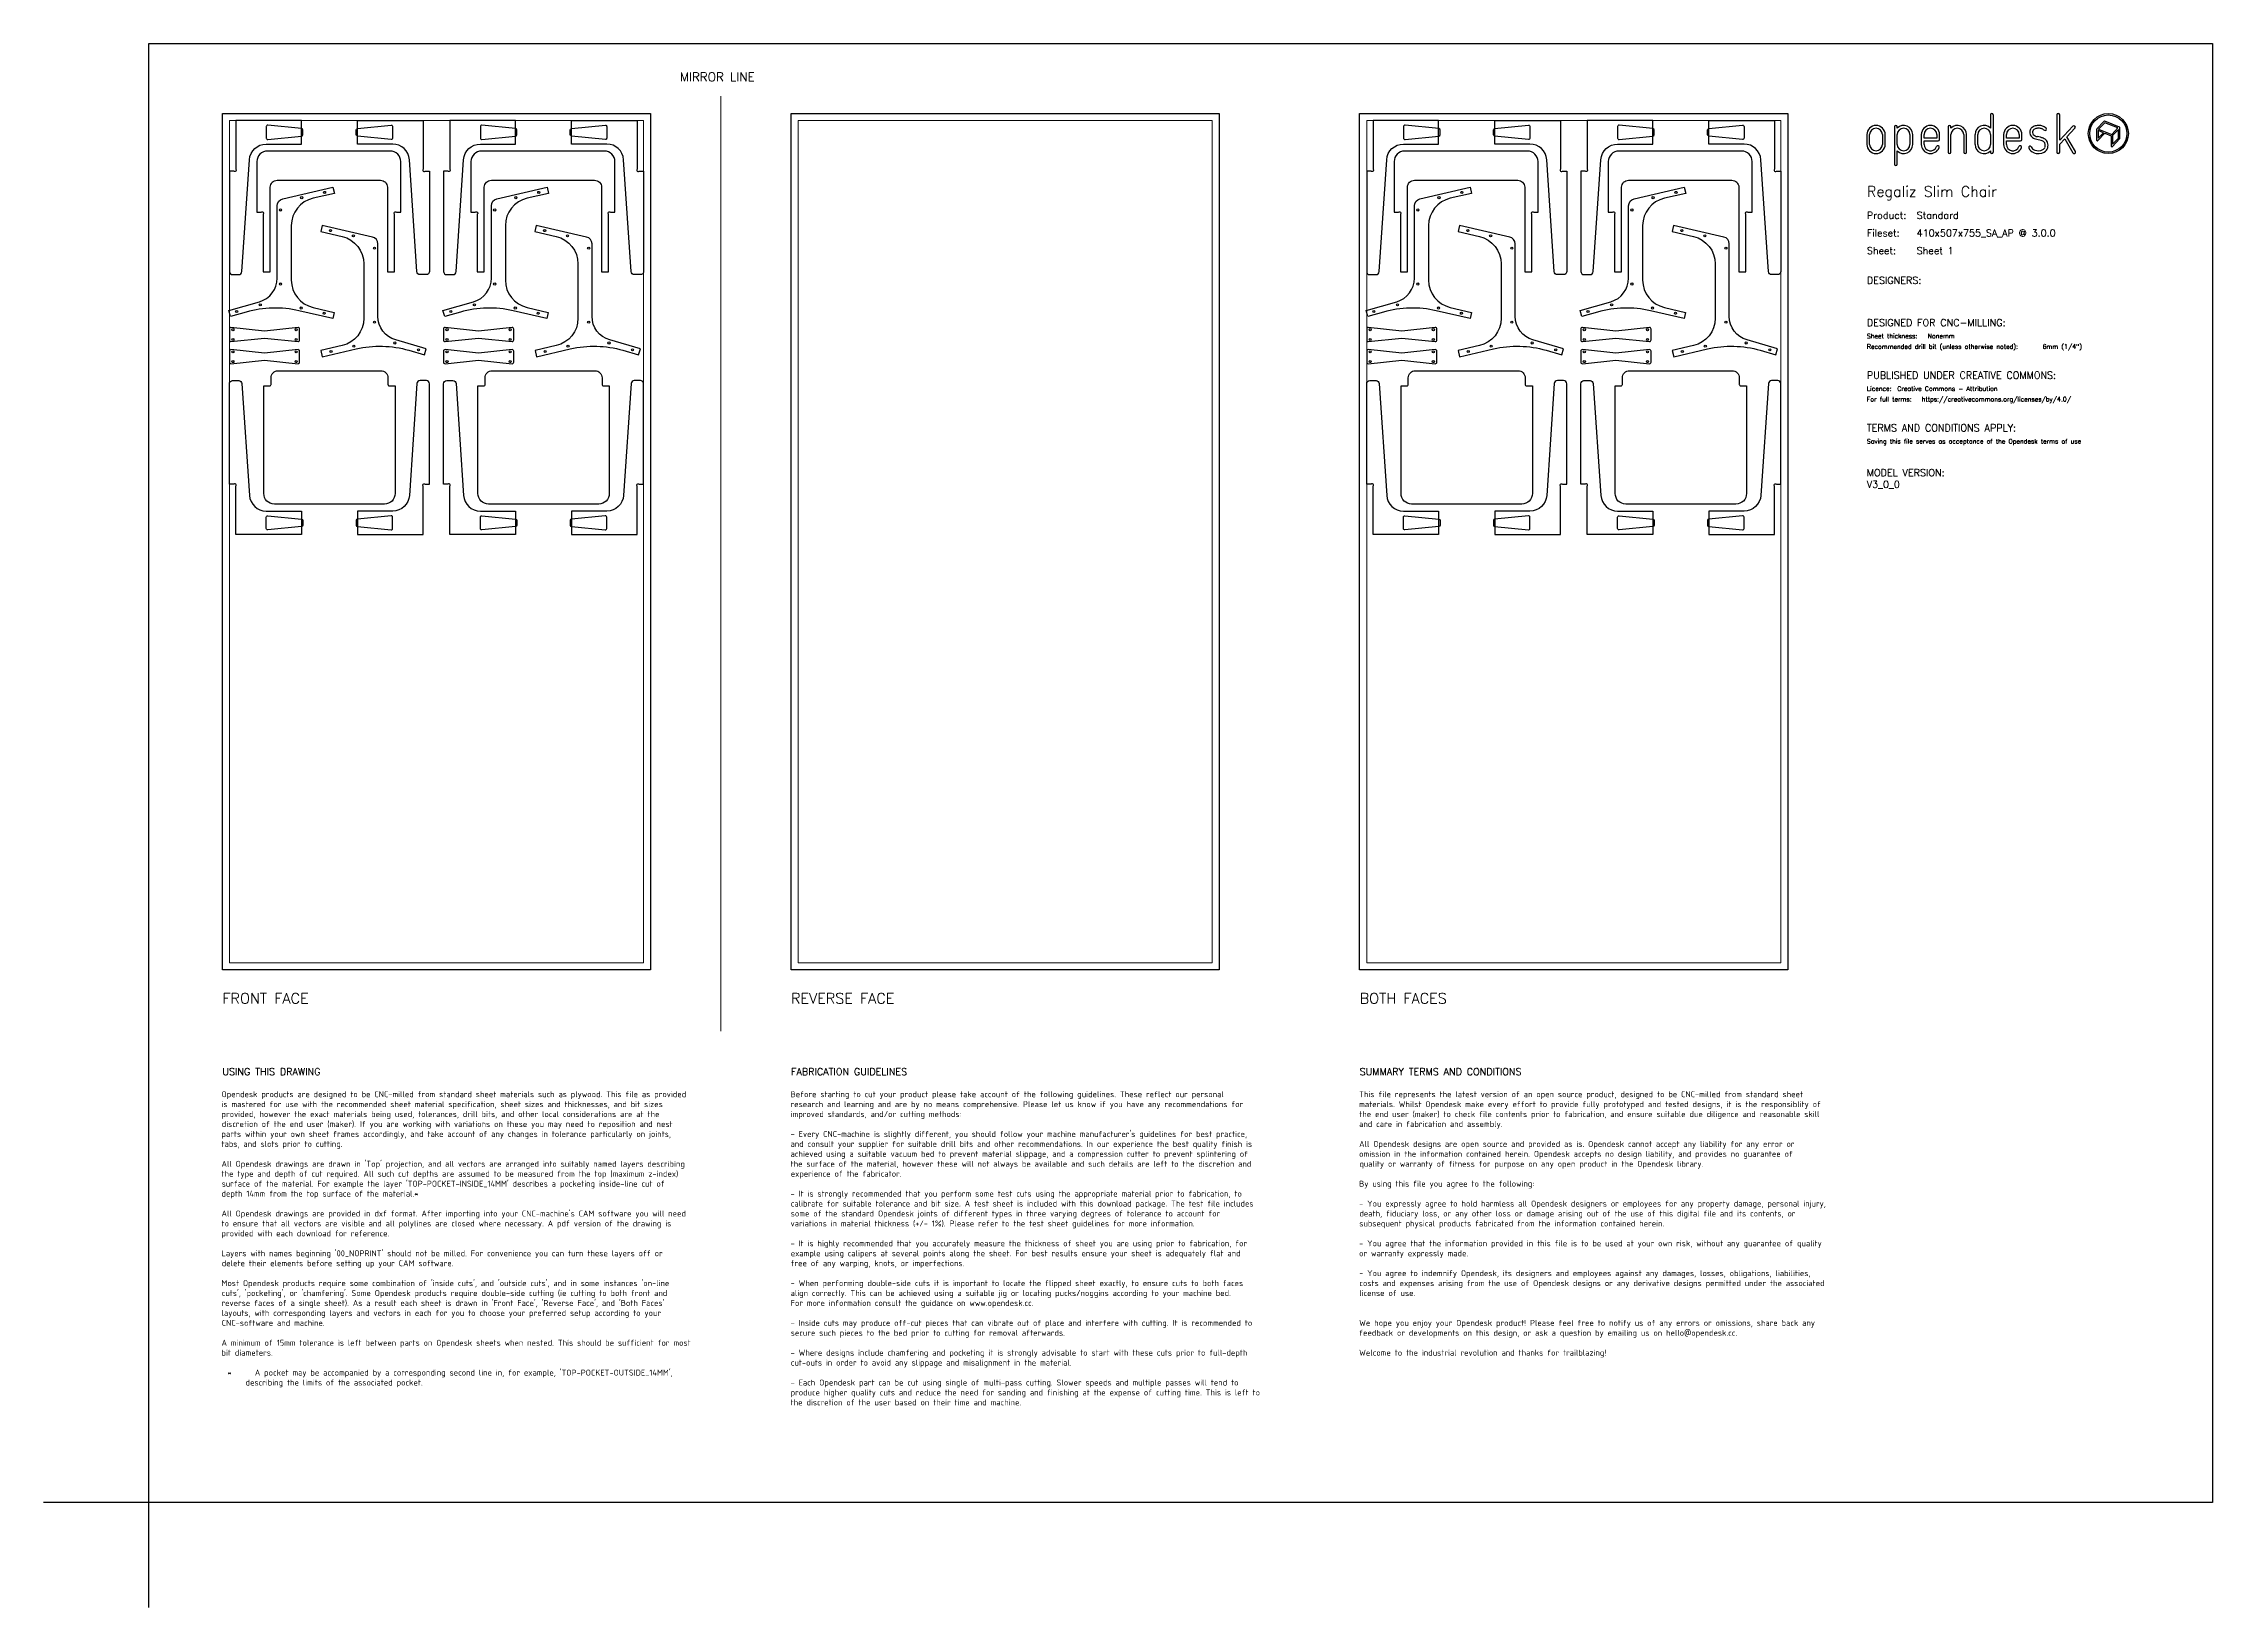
# Model space of a CAD drawing. Header units: millimetres. Extents: x -300 to 5880, y -300 to 4158.
import ezdxf
from ezdxf.enums import TextEntityAlignment as Align

# ---------------------------------------------------------------- set-up
doc = ezdxf.new("R2010")
doc.units = ezdxf.units.MM
doc.layers.add('00-NOPRINT_TEXT', color=7, linetype='Continuous', lineweight=25)
doc.layers.add('00_NOPRINT_TOLERANCE', color=7, linetype='Continuous', lineweight=5)
for name, color, linetype, lineweight, true_color in [('BOARD_$TH-NOMINAL', 3, 'Continuous', 30, 0x00ff00), ('TOP-CUT-OUTSIDE_18.000MM', 220, 'Continuous', 25, 0xff00d1), ('TOP-POCKET-INSIDE_1.000MM', 3, 'Continuous', 25, 0x0eff00), ('TOP-POCKET-INSIDE_3.000MM', 140, 'Continuous', 25, 0x00c8ff)]:
    doc.layers.add(name, color=color, linetype=linetype, lineweight=lineweight, true_color=true_color)
doc.styles.add('OD-ISOCP-17_221', font='isocp.shx')
doc.styles.add('OD-ISOCP-17_222', font='isocp.shx')
doc.styles.add('OD-ISOCP-17_223', font='isocp.shx')
doc.styles.add('OD-ISOCP-17_224', font='isocp.shx')
doc.styles.add('OD-ISOCP-17_225', font='isocp.shx')
doc.styles.add('OD-ISOCP-17_226', font='isocp.shx')
doc.styles.add('OD-ISOCP-17_227', font='isocp.shx')
doc.styles.add('OD-ISOCP-17_228', font='isocp.shx')
doc.styles.add('OD-ISOCP-17_229', font='isocp.shx')
doc.styles.add('OD-ISOCP-17_230', font='isocp.shx')
doc.styles.add('OD-ISOCP-17_231', font='isocp.shx')
doc.styles.add('OD-ISOCP-17_232', font='isocp.shx')
doc.styles.add('OD-ISOCP-17_233', font='isocp.shx')
doc.styles.add('OD-ISOCP-17_234', font='isocp.shx')
doc.styles.add('OD-ISOCP-17_235', font='isocp.shx')
doc.styles.add('OD-ISOCP-17_236', font='isocp.shx')
doc.styles.add('OD-ISOCP-17_237', font='isocp.shx')
doc.styles.add('OD-ISOCP-17_238', font='isocp.shx')
doc.styles.add('OD-ISOCP-17_239', font='isocp.shx')
doc.styles.add('OD-ISOCP-17_240', font='isocp.shx')
doc.styles.add('OD-ISOCP-17_241', font='isocp.shx')
doc.styles.add('OD-ISOCP-17_242', font='isocp.shx')
doc.styles.add('OD-ISOCP-17_243', font='isocp.shx')
doc.styles.add('OD-ISOCP-17_244', font='isocp.shx')
doc.styles.add('OD-ISOCP-17_245', font='isocp.shx')
doc.styles.add('OD-ISOCP-17_246', font='isocp.shx')
doc.styles.add('OD-ISOCP-17_247', font='isocp.shx')
doc.styles.add('OD-ISOCP-17_248', font='isocp.shx')
doc.styles.add('OD-ISOCP-17_249', font='isocp.shx')
doc.styles.add('OD-ISOCP-17_250', font='isocp.shx')
doc.styles.add('OD-ISOCP-17_251', font='isocp.shx')
doc.styles.add('OD-ISOCP-17_252', font='isocp.shx')
doc.styles.add('OD-ISOCP-17_253', font='isocp.shx')
doc.styles.add('OD-ISOCP-17_254', font='isocp.shx')
doc.styles.add('OD-ISOCP-17_255', font='isocp.shx')
doc.styles.add('OD-ISOCP-17_256', font='isocp.shx')
doc.styles.add('OD-ISOCP-17_257', font='isocp.shx')
doc.styles.add('OD-ISOCP-17_258', font='isocp.shx')
doc.styles.add('OD-ISOCP-17_259', font='isocp.shx')
doc.styles.add('OD-ISOCP-17_260', font='isocp.shx')
doc.styles.add('OD-ISOCP-17_261', font='isocp.shx')
doc.styles.add('OD-ISOCP-17_262', font='isocp.shx')
doc.styles.add('OD-ISOCP-17_263', font='isocp.shx')
doc.styles.add('OD-ISOCP-17_264', font='isocp.shx')
doc.styles.add('OD-ISOCP-17_265', font='isocp.shx')
doc.styles.add('OD-ISOCP-17_266', font='isocp.shx')
doc.styles.add('OD-ISOCP-17_267', font='isocp.shx')
doc.styles.add('OD-ISOCP-17_268', font='isocp.shx')
doc.styles.add('OD-ISOCP-17_269', font='isocp.shx')
doc.styles.add('OD-ISOCP-17_270', font='isocp.shx')
doc.styles.add('OD-ISOCP-17_271', font='isocp.shx')
doc.styles.add('OD-ISOCP-17_272', font='isocp.shx')
doc.styles.add('OD-ISOCP-17_273', font='isocp.shx')
doc.styles.add('OD-ISOCP-17_274', font='isocp.shx')
doc.styles.add('OD-ISOCP-17_275', font='isocp.shx')
doc.styles.add('OD-ISOCP-17_276', font='isocp.shx')
doc.styles.add('OD-ISOCP-17_277', font='isocp.shx')
doc.styles.add('OD-ISOCP-17_278', font='isocp.shx')
doc.styles.add('OD-ISOCP-17_279', font='isocp.shx')
doc.styles.add('OD-ISOCP-17_280', font='isocp.shx')
doc.styles.add('OD-ISOCP-17_281', font='isocp.shx')
doc.styles.add('OD-ISOCP-17_282', font='isocp.shx')
doc.styles.add('OD-ISOCP-17_283', font='isocp.shx')
doc.styles.add('OD-ISOCP-17_284', font='isocp.shx')
doc.styles.add('OD-ISOCP-17_285', font='isocp.shx')
doc.styles.add('OD-ISOCP-17_286', font='isocp.shx')
doc.styles.add('OD-ISOCP-17_287', font='isocp.shx')
doc.styles.add('OD-ISOCP-17_288', font='isocp.shx')
doc.styles.add('OD-SIMPLEX-13_86', font='simplex.shx')
doc.styles.add('OD-SIMPLEX-20_82', font='simplex.shx')
doc.styles.add('OD-SIMPLEX-20_86', font='simplex.shx')
doc.styles.add('OD-SIMPLEX-20_87', font='simplex.shx')
doc.styles.add('OD-SIMPLEX-20_88', font='simplex.shx')
doc.styles.add('OD-SIMPLEX-25_89', font='simplex.shx')
doc.styles.add('OD-SIMPLEX-30_83', font='simplex.shx')
doc.styles.add('OD-SIMPLEX-30_87', font='simplex.shx')
doc.styles.add('OD-SIMPLEX-30_88', font='simplex.shx')
doc.styles.add('OD-SIMPLEX-30_89', font='simplex.shx')

# ---------------------------------------------------------------- blocks, each defined once
blk = doc.blocks.new('Borders Opendesk_7')
at = {"layer": '00-NOPRINT_TEXT'}
for p, q in [((0, 4158), (5880, 4158)), ((0, 0), (0, 4158)), ((5880, 4158), (5880, 0)), ((4895, 3898), (4895, 3870.1)), ((4902.9, 3870.1), (4902.9, 3898)), ((4939.3, 3898), (4939.3, 3870.1)), ((4947.3, 3870.1), (4947.3, 3898)), ((4973.4, 3920.1), (4973.4, 3814.1)), ((4981.3, 3916.7), (4981.3, 3920.1)), ((4981.3, 3870.1), (4981.3, 3898)), ((5017.7, 3898), (5017.7, 3870.1)), ((5025.6, 3870.1), (5025.6, 3898)), ((5050, 3898), (5050, 3870.1)), ((5058, 3888.1), (5058, 3898)), ((5094.4, 3898), (5094.4, 3888.1)), ((5102.3, 3884.1), (5102.3, 3898)), ((5126.6, 3920.1), (5126.6, 3848)), ((5134.5, 3916.7), (5134.5, 3920.1)), ((5134.5, 3848), (5134.5, 3898)), ((5170.9, 3898), (5170.9, 3848)), ((5178.9, 3848), (5178.9, 3898)), ((5203, 3898), (5203, 3870.1)), ((5211, 3870.1), (5211, 3898)), ((5247.4, 3954), (5247.4, 3916.7)), ((5247.4, 3898), (5247.4, 3870.1)), ((5255.3, 3848), (5255.3, 3954)), ((5284.6, 3898), (5284.6, 3870.1)), ((5292.6, 3888.1), (5292.6, 3898)), ((5329, 3898), (5329, 3888.1)), ((5336.9, 3884.1), (5336.9, 3898)), ((5436.4, 3954), (5436.4, 3848)), ((5444.4, 3881.9), (5444.4, 3954)), ((5482.1, 3922), (5444.4, 3881.9)), ((5464.8, 3892.1), (5487.9, 3916.6)), ((5549.5, 3912.6), (5549.5, 3882.2)), ((5570.5, 3935.8), (5550.1, 3914)), ((5553.1, 3880.8), (5572.9, 3901.9)), ((5553.7, 3909.6), (5553.7, 3887.4)), ((5568.8, 3903.5), (5553.7, 3909.6)), ((5553.7, 3887.4), (5568.8, 3903.5)), ((5572.6, 3931.9), (5555.2, 3913.4)), ((5555.2, 3913.4), (5592.6, 3898.3)), ((5610, 3916.9), (5572.6, 3931.9)), ((5614.4, 3919.6), (5572.8, 3936.3)), ((5572.9, 3901.9), (5591.1, 3894.5)), ((5591.1, 3894.5), (5591.1, 3865.5)), ((5592.6, 3898.3), (5610, 3916.9)), ((5611.5, 3912.4), (5595.2, 3895.1)), ((5595.2, 3895.1), (5595.2, 3870.7)), ((5611.5, 3888.1), (5611.5, 3912.4)), ((5615.7, 3887.3), (5615.7, 3917.6)), ((4981.3, 3814.1), (4981.3, 3851.4)), ((5094.4, 3888.1), (5058, 3888.1)), ((5058, 3870.1), (5058, 3880.1)), ((5058, 3880.1), (5098.3, 3880.1)), ((5247.4, 3851.4), (5247.4, 3848)), ((5329, 3888.1), (5292.6, 3888.1)), ((5292.6, 3870.1), (5292.6, 3880.1)), ((5292.6, 3880.1), (5332.9, 3880.1)), ((5444.4, 3870.4), (5459.1, 3886)), ((5444.4, 3848), (5444.4, 3870.4)), ((5459.1, 3886), (5482.1, 3846)), ((5489, 3850), (5464.8, 3892.1)), ((5594.7, 3864.1), (5615.1, 3885.8)), ((5595.2, 3870.7), (5611.5, 3888.1)), ((0, 0), (-300, 0)), ((0, -300), (0, 0)), ((5880, 0), (0, 0))]:
    blk.add_line(p, q, dxfattribs=at)
for radius in [57, 52.9]:
    blk.add_circle((5582.9, 3901), radius, dxfattribs=at)
for centre, radius, start, end in [((5251.3, 3954), 3.97, 0, 180), ((5440.4, 3954), 3.97, 0, 180), ((4921.1, 3898), 26.1, 0, 180), ((4921.1, 3898), 18.2, 0, 180), ((4977.3, 3920.1), 3.97, 0, 180), ((4999.5, 3898), 26.1, 0, 134.13157), ((4999.5, 3898), 18.2, 0, 180), ((5076.2, 3898), 26.1, 0, 180), ((5076.2, 3898), 18.2, 0, 180), ((5130.6, 3920.1), 3.97, 0, 180), ((5152.7, 3898), 26.1, 0, 134.13157), ((5152.7, 3898), 18.2, 0, 180), ((5229.2, 3898), 26.1, 45.86843, 180), ((5229.2, 3898), 18.2, 0, 180), ((5310.8, 3898), 26.1, 0, 180), ((5310.8, 3898), 18.2, 0, 180), ((5377.2, 3904.5), 18.3, 167.09639, 235.84532), ((5375.9, 3904.8), 16.9, 150.51394, 167.04891), ((5377.5, 3903.4), 19, 138.98821, 149.26699), ((5377.5, 3903.4), 19, 127.9168, 138.98821), ((5380.5, 3899.5), 24, 111.70118, 127.9168), ((5377.2, 3904.5), 10.3, 167.96032, 235.86134), ((5375.9, 3904.8), 8.99, 151.05191, 168.02381), ((5377.5, 3903.4), 11.1, 138.98821, 148.80915), ((5377.5, 3903.4), 11.1, 127.9168, 138.98821), ((5380.5, 3899.5), 16, 111.70118, 127.9168), ((5382, 3911.6), 18.9, 235.85111, 248.09121), ((5383.5, 3891.9), 32.1, 90, 111.70118), ((5383.5, 3891.9), 24.2, 90, 111.70118), ((5388.7, 3928.4), 37, 248.09121, 257.53847), ((5383.5, 3878.8), 45.3, 80.71035, 90), ((5383.5, 3878.8), 37.3, 80.71035, 90), ((5385.9, 3893.2), 22.7, 71.50348, 80.71035), ((5385.9, 3893.2), 30.7, 71.50348, 80.71035), ((5387.1, 3896.7), 19, 61.03556, 71.50348), ((5387.1, 3896.7), 26.9, 61.03556, 71.50348), ((5387.1, 3896.7), 19, 46.7983, 61.03556), ((5387.1, 3896.7), 26.9, 46.7983, 61.03556), ((5402.8, 3913.5), 3.97, 226.7983, 46.7983), ((5485, 3919.3), 3.97, 316.71352, 136.71352), ((5551.6, 3912.6), 2.06, 136.76961, 180), ((5572, 3934.4), 2.06, 68.07144, 136.76961), ((5613.6, 3917.6), 2.06, 0, 68.07144), ((4921.1, 3870.1), 26.1, 180, 0), ((4921.1, 3870.1), 18.2, 180, 0), ((4999.5, 3870.1), 18.2, 180, 0), ((4999.5, 3870.1), 26.1, 225.86843, 0), ((5076.2, 3870.1), 26.1, 180, 340.02575), ((5076.2, 3870.1), 18.2, 180, 340.02575), ((5097, 3862.6), 3.97, 340.02575, 160.02575), ((5098.3, 3884.1), 3.97, 270, 0), ((5130.6, 3848), 3.97, 180, 0), ((5174.9, 3848), 3.97, 180, 0), ((5229.2, 3870.1), 26.1, 180, 314.13157), ((5229.2, 3870.1), 18.2, 180, 0), ((5251.3, 3848), 3.97, 180, 0), ((5310.8, 3870.1), 26.1, 180, 340.02575), ((5310.8, 3870.1), 18.2, 180, 340.02575), ((5331.6, 3862.6), 3.97, 340.02575, 160.02575), ((5332.9, 3884.1), 3.97, 270, 0), ((5359.7, 3861.7), 3.97, 24.78597, 204.78597), ((5380.2, 3871.2), 26.6, 204.78597, 247.9544), ((5380.2, 3871.2), 18.7, 204.78597, 247.9544), ((5382, 3911.6), 26.9, 235.85111, 248.09121), ((5383.5, 3879.3), 35.4, 247.9544, 298.20261), ((5388.7, 3928.4), 44.9, 248.09121, 257.53847), ((5383.5, 3879.3), 27.4, 247.9544, 298.20261), ((5300, 3526.6), 366.5, 76.19474, 77.53847), ((5300, 3526.6), 374.5, 76.19474, 77.53847), ((5372.7, 3822.5), 61.9, 69.1442, 76.19474), ((5372.7, 3822.5), 69.8, 69.1442, 76.19474), ((5389.5, 3866.6), 14.6, 38.92909, 69.1442), ((5390.6, 3866.1), 12.5, 298.20261, 343.80333), ((5389.5, 3866.6), 22.5, 38.92909, 69.1442), ((5390.6, 3866.1), 20.4, 298.20261, 343.80333), ((5393.9, 3870.2), 8.99, 17.58344, 38.92909), ((5385.6, 3867.6), 17.6, 343.80333, 17.58344), ((5393.9, 3870.2), 16.9, 17.58344, 38.92909), ((5385.6, 3867.6), 25.5, 343.80333, 17.58344), ((5440.4, 3848), 3.97, 180, 0), ((5485.5, 3848), 3.97, 209.84173, 29.84173), ((5551.6, 3882.2), 2.06, 180, 316.76961), ((5593.2, 3865.5), 2.06, 180, 316.76961), ((5613.6, 3887.3), 2.06, 316.76961, 0), ((4977.3, 3814.1), 3.97, 180, 0)]:
    blk.add_arc(centre, radius, start, end, dxfattribs=at)
at = {"layer": '00_NOPRINT_TOLERANCE', "ltscale": 0.379202}
for p, q in [((210, 3958), (1430, 3958)), ((210, 1518), (210, 3958)), ((1430, 3958), (1430, 1518)), ((1830, 3958), (3050, 3958)), ((1830, 1518), (1830, 3958)), ((3050, 3958), (3050, 1518)), ((3450, 3958), (4670, 3958)), ((3450, 1518), (3450, 3958)), ((4670, 3958), (4670, 1518)), ((1430, 1518), (210, 1518)), ((3050, 1518), (1830, 1518)), ((4670, 1518), (3450, 1518))]:
    blk.add_line(p, q, dxfattribs=at)
at = {"layer": '00_NOPRINT_TOLERANCE', "ltscale": 0.379043}
blk.add_line((1630, 1343.2), (1630, 4008), dxfattribs=at)
at = {"layer": '00_NOPRINT_TOLERANCE', "ltscale": 0.380876}
for p, q in [((230, 3938), (1410, 3938)), ((1850, 3938), (3030, 3938)), ((3470, 3938), (4650, 3938)), ((1410, 1538), (230, 1538)), ((3030, 1538), (1850, 1538)), ((4650, 1538), (3470, 1538))]:
    blk.add_line(p, q, dxfattribs=at)
at = {"layer": '00_NOPRINT_TOLERANCE', "ltscale": 0.380023}
for p, q in [((230, 1538), (230, 3938)), ((1410, 3938), (1410, 1538)), ((1850, 1538), (1850, 3938)), ((3030, 3938), (3030, 1538)), ((3470, 1538), (3470, 3938)), ((4650, 3938), (4650, 1538))]:
    blk.add_line(p, q, dxfattribs=at)
at = {"layer": 'BOARD_$TH-NOMINAL'}
for p, q in [((210, 3958), (1430, 3958)), ((210, 1518), (210, 3958)), ((1430, 3958), (1430, 1518)), ((1830, 3958), (3050, 3958)), ((1830, 1518), (1830, 3958)), ((3050, 3958), (3050, 1518)), ((3450, 3958), (4670, 3958)), ((3450, 1518), (3450, 3958)), ((4670, 3958), (4670, 1518)), ((1430, 1518), (210, 1518)), ((3050, 1518), (1830, 1518)), ((4670, 1518), (3450, 1518))]:
    blk.add_line(p, q, dxfattribs=at)
at = {"layer": '00-NOPRINT_TEXT'}
for s, height, style, p in [('MIRROR LINE', 25, 'OD-SIMPLEX-25_89', (1513.3, 4049.9)), ('Regaliz Slim Chair', 30, 'OD-SIMPLEX-30_83', (4895, 3720.9)), ('Product:', 20, 'OD-SIMPLEX-20_82', (4895, 3657.9)), ('Standard', 20, 'OD-SIMPLEX-20_82', (5036.9, 3657.9)), ('Fileset:', 20, 'OD-SIMPLEX-20_82', (4895, 3607.7)), ('410x507x755_SA_AP @ 3.0.0', 20, 'OD-SIMPLEX-20_82', (5036.9, 3607.6)), ('Sheet:', 20, 'OD-SIMPLEX-20_82', (4895, 3557.4)), ('Sheet 1', 20, 'OD-SIMPLEX-20_82', (5036.9, 3557.5)), ('DESIGNERS:', 20, 'OD-SIMPLEX-20_82', (4895, 3472.4)), ('DESIGNED FOR CNC-MILLING:', 20, 'OD-SIMPLEX-20_82', (4895, 3352.4)), ('Sheet thickness:', 13, 'OD-SIMPLEX-13_86', (4895, 3317.4)), ('Recommended drill bit (unless otherwise noted):', 13, 'OD-SIMPLEX-13_86', (4895, 3287.4)), ('Nonemm', 13, 'OD-SIMPLEX-13_86', (5068.3, 3317.4)), ('6mm (1/4")', 13, 'OD-SIMPLEX-13_86', (5395.5, 3287.4)), ('PUBLISHED UNDER CREATIVE COMMONS:', 20, 'OD-SIMPLEX-20_82', (4895, 3202.4)), ('Licence:', 13, 'OD-SIMPLEX-13_86', (4895, 3167.4)), ('Creative Commons - Attribution', 13, 'OD-SIMPLEX-13_86', (4981.5, 3167.4)), ('https://creativecommons.org/licenses/by/4.0/', 13, 'OD-SIMPLEX-13_86', (5051.1, 3137.4)), ('For full terms:', 13, 'OD-SIMPLEX-13_86', (4895, 3137.4)), ('TERMS AND CONDITIONS APPLY:', 20, 'OD-SIMPLEX-20_82', (4895, 3052.3)), ('Saving this file serves as acceptance of the Opendesk terms of use ', 13, 'OD-SIMPLEX-13_86', (4895, 3017.3))]:
    blk.add_text(s, height=height, dxfattribs=dict(at, style=style)).set_placement(p)
at = {"layer": '00-NOPRINT_TEXT', "color": 7}
for s, height, style, p in [('FRONT FACE', 30, 'OD-SIMPLEX-30_89', (210, 1451.3)), ('REVERSE FACE', 30, 'OD-SIMPLEX-30_88', (1830, 1451.3)), ('BOTH FACES', 30, 'OD-SIMPLEX-30_87', (3450, 1451.3)), ('USING THIS DRAWING', 20, 'OD-SIMPLEX-20_88', (210, 1237.4)), ('FABRICATION GUIDELINES', 20, 'OD-SIMPLEX-20_87', (1830, 1237.4)), ('SUMMARY TERMS AND CONDITIONS', 20, 'OD-SIMPLEX-20_86', (3450, 1237.4))]:
    blk.add_text(s, height=height, dxfattribs=dict(at, style=style)).set_placement(p, align=Align.TOP_LEFT)
for s, style, p in [('Opendesk products are designed to be CNC-milled from standard sheet materials such as plywood. This file as provided', 'OD-ISOCP-17_265', (207.4, 1154.7)), ('is mastered for use with the recommended sheet material specification, sheet sizes and thicknesses, and bit sizes', 'OD-ISOCP-17_266', (207.4, 1126.3)), ('provided, however the exact materials being used, tolerances, drill bits, and other local considerations are at the', 'OD-ISOCP-17_267', (207.4, 1098)), ('research and learning and are by no means comprehensive. Please let us know if you have any recommendations for', 'OD-ISOCP-17_241', (1828.7, 1126.3)), ('Before starting to cut your product please take account of the following guidelines. These reflect our personal', 'OD-ISOCP-17_240', (1828.7, 1154.7)), ('improved standards, and/or cutting methods:', 'OD-ISOCP-17_242', (1828.7, 1098)), ('the end user (maker) to check file contents prior to fabrication, and ensure suitable due diligence and reasonable skill', 'OD-ISOCP-17_223', (3448.5, 1098)), ('This file represents the latest version of an open source product, designed to be CNC-milled from standard sheet', 'OD-ISOCP-17_221', (3448.5, 1154.7)), ('materials. Whilst Opendesk make every effort to provide fully prototyped and tested designs, it is the responsiblity of', 'OD-ISOCP-17_222', (3448.5, 1126.3)), ('parts within your own sheet frames accordingly, and take account of any changes in tolerance particularly on joints,', 'OD-ISOCP-17_269', (207.4, 1041.3)), ('discretion of the end user (maker). If you are working with variations on these you may need to reposition and nest', 'OD-ISOCP-17_268', (208.1, 1069.7)), ("- Every CNC-machine is slightly different, you should follow your machine manufacturer's guidelines for best practice,", 'OD-ISOCP-17_243', (1828.7, 1041.3)), ('and care in fabrication and assembly.', 'OD-ISOCP-17_224', (3448.5, 1069.7)), ('tabs, and slots prior to cutting.', 'OD-ISOCP-17_270', (207.4, 1013)), ('and consult your supplier for suitable drill bits and other recommendations. In our experience the best quality finish is', 'OD-ISOCP-17_244', (1828.7, 1013)), ('achieved using a suitable vacuum bed to prevent material slippage, and a compression cutter to prevent splintering of', 'OD-ISOCP-17_245', (1828.7, 984.7)), ('All Opendesk designs are open source and provided as is. Opendesk cannot accept any liability for any error or', 'OD-ISOCP-17_225', (3448.5, 1013)), ('omission in the information contained herein. Opendesk accepts no design liability, and provides no guarantee of', 'OD-ISOCP-17_226', (3448.5, 984.7)), ('the type and depth of cut required. All such cut depths are assumed to be measured from the top (maximum z-index)', 'OD-ISOCP-17_272', (207.4, 928)), ("All Opendesk drawings are drawn in 'Top' projection, and all vectors are arranged into suitably named layers describing", 'OD-ISOCP-17_271', (207.4, 956.3)), ('the surface of the material, however these will not always be available and such details are left to the discretion and', 'OD-ISOCP-17_246', (1828.7, 956.3)), ('experience of the fabricator.', 'OD-ISOCP-17_247', (1829.2, 928)), ('quality or warranty of fitness for purpose on any open product in the Opendesk library.', 'OD-ISOCP-17_227', (3449.1, 956.3)), ('depth 14mm from the top surface of the material.*', 'OD-ISOCP-17_274', (207.4, 871.3)), ("surface of the material. For example the layer 'TOP-POCKET-INSIDE_14MM' describes a pocketing inside-line cut of", 'OD-ISOCP-17_273', (208, 899.7)), ('- It is strongly recommended that you perform some test cuts using the appropriate material prior to fabrication, to', 'OD-ISOCP-17_248', (1828.7, 871.3)), ('By using this file you agree to the following:', 'OD-ISOCP-17_228', (3448.5, 899.7)), ('to ensure that all vectors are visible and all polylines are closed where necessary. A pdf version of the drawing is', 'OD-ISOCP-17_276', (207.4, 786.3)), ("All Opendesk drawings are provided in dxf format. After importing into your CNC-machine's CAM software you will need", 'OD-ISOCP-17_275', (207.4, 814.7)), ('variations in material thickness (+/- 1%). Please refer to the test sheet guidelines for more information.', 'OD-ISOCP-17_251', (1828.7, 786.3)), ('some of the standard Opendesk joints of different types in three varying degrees of tolerance to account for', 'OD-ISOCP-17_250', (1829.2, 814.7)), ('calibrate for suitable tolerance and bit size. A test sheet is included with this download package. The test file includes', 'OD-ISOCP-17_249', (1829.3, 843)), ('- You expressly agree to hold harmless all Opendesk designers or employees for any property damage, personal injury,', 'OD-ISOCP-17_229', (3448.5, 843)), ('subsequent physical products fabricated from the information contained herein.', 'OD-ISOCP-17_231', (3449, 786.3)), ('death, fiduciary loss, or any other loss or damage arising out of the use of this digital file and its contents, or', 'OD-ISOCP-17_230', (3449.1, 814.7)), ('provided with each download for reference.', 'OD-ISOCP-17_277', (207.4, 758)), ('- It is highly recommended that you accurately measure the thickness of sheet you are using prior to fabrication, for', 'OD-ISOCP-17_252', (1828.7, 729.7)), ('- You agree that the information provided in this file is to be used at your own risk, without any guarantee of quality', 'OD-ISOCP-17_232', (3448.5, 729.7)), ("Layers with names beginning '00_NOPRINT' should not be milled. For convenience you can turn these layers off or", 'OD-ISOCP-17_278', (207.4, 701.3)), ('delete their elements before setting up your CAM software.', 'OD-ISOCP-17_279', (208.1, 673)), ('free of any warping, knots, or imperfections.', 'OD-ISOCP-17_254', (1828.7, 673)), ('example using calipers at several points along the sheet. For best results ensure your sheet is adequately flat and', 'OD-ISOCP-17_253', (1829.2, 701.3)), ('or warranty expressly made.', 'OD-ISOCP-17_233', (3448.5, 701.3)), ("Most Opendesk products require some combination of 'inside cuts', and 'outside cuts', and in some instances 'on-line", 'OD-ISOCP-17_280', (207.4, 616.3)), ('- When performing double-side cuts it is important to locate the flipped sheet exactly, to ensure cuts to both faces', 'OD-ISOCP-17_255', (1828.7, 616.3)), ('- You agree to indemnify Opendesk, its designers and employees against any damages, losses, obligations, liabilities,', 'OD-ISOCP-17_234', (3448.5, 644.7)), ('costs and expenses arising from the use of Opendesk designs or any derivative designs permitted under the associated', 'OD-ISOCP-17_235', (3449.1, 616.3)), ("reverse faces of a single sheet). As a result each sheet is drawn in 'Front Face', 'Reverse Face', and 'Both Faces'", 'OD-ISOCP-17_282', (207.4, 559.7)), ("cuts', 'pocketing', or 'chamfering'. Some Opendesk products require double-side cutting (ie cutting to both front and", 'OD-ISOCP-17_281', (208.1, 588)), ('align correctly. This can be achieved using a suitable jig or locating pucks/noggins according to your machine bed.', 'OD-ISOCP-17_256', (1828.7, 588)), ('For more information consult the guidance on www.opendesk.cc.', 'OD-ISOCP-17_257', (1828.7, 559.7)), ('license of use.', 'OD-ISOCP-17_236', (3448.8, 588)), ('layouts, with corresponding layers and vectors in each for you to choose your preferred setup according to your', 'OD-ISOCP-17_283', (207.8, 531.3)), ('CNC-software and machine.', 'OD-ISOCP-17_284', (208.2, 503)), ('- Inside cuts may produce off-cut pieces that can vibrate out of place and interfere with cutting. It is recommended to', 'OD-ISOCP-17_258', (1828.7, 503)), ('We hope you enjoy your Opendesk product! Please feel free to notify us of any errors or omissions, share back any', 'OD-ISOCP-17_237', (3448.5, 503)), ('A minimum of 15mm tolerance is left between parts on Opendesk sheets when nested. This should be sufficient for most', 'OD-ISOCP-17_285', (207.4, 446.3)), ('bit diameters.', 'OD-ISOCP-17_286', (207.4, 418)), ('- Where designs include chamfering and pocketing it is strongly advisable to start with these cuts prior to full-depth', 'OD-ISOCP-17_260', (1828.7, 418)), ('secure such pieces to the bed prior to cutting for removal afterwards.', 'OD-ISOCP-17_259', (1829.2, 474.7)), ('Welcome to the industrial revolution and thanks for trailblazing!', 'OD-ISOCP-17_239', (3448.5, 418)), ('feedback or developments on this design, or ask a question by emailing us on hello@opendesk.cc.', 'OD-ISOCP-17_238', (3448.5, 474.7)), ("*      A pocket may be accompanied by a corresponding second line in, for example, 'TOP-POCKET-OUTSIDE_14MM',", 'OD-ISOCP-17_287', (224.4, 361.3)), ('cut-outs in order to avoid any slippage and misalignment in the material.', 'OD-ISOCP-17_261', (1829.3, 389.7)), ('describing the limits of the associated pocket.', 'OD-ISOCP-17_288', (276.1, 333)), ('- Each Opendesk part can be cut using single of multi-pass cutting. Slower speeds and multiple passes will tend to', 'OD-ISOCP-17_262', (1828.7, 333)), ('produce higher quality cuts and reduce the need for sanding and finishing at the expense of cutting time. This is left to', 'OD-ISOCP-17_263', (1828.7, 304.7)), ('the discretion of the user based on their time and machine.', 'OD-ISOCP-17_264', (1828.7, 276.3))]:
    blk.add_text(s, height=17, dxfattribs=dict(at, style=style)).set_placement(p)

msp = doc.modelspace()

# ---------------------------------------------------------------- linework, layer by layer
at = {"layer": 'TOP-CUT-OUTSIDE_18.000MM'}
for points in [[(242.3, 3794), (230, 3794), (230, 3508, 0.414214), (239, 3499), (256.6, 3499, 0.394693), (265.6, 3507.4), (287, 3826.2, -0.394693), (334.9, 3871), (435, 3871), (435, 3938), (248, 3938), (248, 3799.7, -1.010051)], [(800, 3508, -0.414214), (791, 3499), (773.4, 3499, -0.394693), (764.4, 3507.4), (743, 3826.2, 0.394693), (695.1, 3871), (595, 3871), (595, 3938), (782, 3938), (782, 3799.7, 1.010051), (787.7, 3794), (800, 3794)], [(852.3, 3794), (840, 3794), (840, 3508, 0.414214), (849, 3499), (866.6, 3499, 0.394693), (875.6, 3507.4), (897, 3826.2, -0.394693), (944.9, 3871), (1045, 3871), (1045, 3938), (858, 3938), (858, 3799.7, -1.010051)], [(1305.1, 3871), (1205, 3871), (1205, 3938), (1392, 3938), (1392, 3799.7, 1.010051), (1397.7, 3794), (1410, 3794), (1410, 3508, -0.414214), (1401, 3499), (1383.4, 3499, -0.394693), (1374.4, 3507.4), (1353, 3826.2, 0.394693)], [(3482.3, 3794), (3470, 3794), (3470, 3508, 0.414214), (3479, 3499), (3496.6, 3499, 0.394693), (3505.6, 3507.4), (3527, 3826.2, -0.394693), (3574.9, 3871), (3675, 3871), (3675, 3938), (3488, 3938), (3488, 3799.7, -1.010051)], [(4040, 3508, -0.414214), (4031, 3499), (4013.4, 3499, -0.394693), (4004.4, 3507.4), (3983, 3826.2, 0.394693), (3935.1, 3871), (3835, 3871), (3835, 3938), (4022, 3938), (4022, 3799.7, 1.010051), (4027.7, 3794), (4040, 3794)], [(4092.3, 3794), (4080, 3794), (4080, 3508, 0.414214), (4089, 3499), (4106.6, 3499, 0.394693), (4115.6, 3507.4), (4137, 3826.2, -0.394693), (4184.9, 3871), (4285, 3871), (4285, 3938), (4098, 3938), (4098, 3799.7, -1.010051)], [(4545.1, 3871), (4445, 3871), (4445, 3938), (4632, 3938), (4632, 3799.7, 1.010051), (4637.7, 3794), (4650, 3794), (4650, 3508, -0.414214), (4641, 3499), (4623.4, 3499, -0.394693), (4614.4, 3507.4), (4593, 3826.2, 0.394693)], [(705.9, 3677), (718.2, 3677), (718.2, 3821, 0.414214), (688.2, 3851), (338.2, 3851, 0.414214), (308.2, 3821), (308.2, 3677), (320.5, 3677, -1.010051), (326.2, 3671.3), (326.2, 3507), (346.2, 3507), (346.2, 3748, -0.414214), (366.2, 3768), (660.2, 3768, -0.414214), (680.2, 3748), (680.2, 3507), (700.2, 3507), (700.2, 3671.3, -1.010051)], [(930.5, 3677, -1.010051), (936.2, 3671.3), (936.2, 3507), (956.2, 3507), (956.2, 3748, -0.414214), (976.2, 3768), (1270.2, 3768, -0.414214), (1290.2, 3748), (1290.2, 3507), (1310.2, 3507), (1310.2, 3671.3, -1.010051), (1315.9, 3677), (1328.2, 3677), (1328.2, 3821, 0.414214), (1298.2, 3851), (948.2, 3851, 0.414214), (918.2, 3821), (918.2, 3677)], [(3945.9, 3677), (3958.2, 3677), (3958.2, 3821, 0.414214), (3928.2, 3851), (3578.2, 3851, 0.414214), (3548.2, 3821), (3548.2, 3677), (3560.5, 3677, -1.010051), (3566.2, 3671.3), (3566.2, 3507), (3586.2, 3507), (3586.2, 3748, -0.414214), (3606.2, 3768), (3900.2, 3768, -0.414214), (3920.2, 3748), (3920.2, 3507), (3940.2, 3507), (3940.2, 3671.3, -1.010051)], [(4170.5, 3677, -1.010051), (4176.2, 3671.3), (4176.2, 3507), (4196.2, 3507), (4196.2, 3748, -0.414214), (4216.2, 3768), (4510.2, 3768, -0.414214), (4530.2, 3748), (4530.2, 3507), (4550.2, 3507), (4550.2, 3671.3, -1.010051), (4555.9, 3677), (4568.2, 3677), (4568.2, 3821, 0.414214), (4538.2, 3851), (4188.2, 3851, 0.414214), (4158.2, 3821), (4158.2, 3677)], [(278, 3392.1), (233.4, 3379.3), (228.4, 3396.6), (315.5, 3421.6, 0.334595), (366.2, 3488.9), (366.2, 3695.4, -0.349216), (381.7, 3714.9), (524.9, 3748), (529, 3730.5), (468.2, 3716.4, 0.349216), (406.2, 3638.5), (406.2, 3483.3, 0.349216), (468.2, 3405.3), (528.5, 3391.4), (524.5, 3373.8), (428.2, 3396.1, 0.127216)], [(888, 3392.1), (843.4, 3379.3), (838.4, 3396.6), (925.5, 3421.6, 0.334595), (976.2, 3488.9), (976.2, 3695.4, -0.349216), (991.7, 3714.9), (1134.9, 3748), (1139, 3730.5), (1078.2, 3716.4, 0.349216), (1016.2, 3638.5), (1016.2, 3483.3, 0.349216), (1078.2, 3405.3), (1138.5, 3391.4), (1134.5, 3373.8), (1038.2, 3396.1, 0.127216)], [(3518, 3392.1), (3473.4, 3379.3), (3468.4, 3396.6), (3555.5, 3421.6, 0.334595), (3606.2, 3488.9), (3606.2, 3695.4, -0.349216), (3621.7, 3714.9), (3764.9, 3748), (3769, 3730.5), (3708.2, 3716.4, 0.349216), (3646.2, 3638.5), (3646.2, 3483.3, 0.349216), (3708.2, 3405.3), (3768.5, 3391.4), (3764.5, 3373.8), (3668.2, 3396.1, 0.127216)], [(4128, 3392.1), (4083.4, 3379.3), (4078.4, 3396.6), (4165.5, 3421.6, 0.334595), (4216.2, 3488.9), (4216.2, 3695.4, -0.349216), (4231.7, 3714.9), (4374.9, 3748), (4379, 3730.5), (4318.2, 3716.4, 0.349216), (4256.2, 3638.5), (4256.2, 3483.3, 0.349216), (4318.2, 3405.3), (4378.5, 3391.4), (4374.5, 3373.8), (4278.2, 3396.1, 0.127216)], [(425.5, 3348.2), (330, 3338.2), (234.5, 3348.2, 0.414214), (230, 3343.7), (230, 3312.7, 0.414214), (234.5, 3308.2), (330, 3318.2), (425.5, 3308.2, 0.414214), (430, 3312.7), (430, 3343.7, 0.414214)], [(840, 3312.7, 0.414214), (844.5, 3308.2), (940, 3318.2), (1035.5, 3308.2, 0.414214), (1040, 3312.7), (1040, 3343.7, 0.414214), (1035.5, 3348.2), (940, 3338.2), (844.5, 3348.2, 0.414214), (840, 3343.7)], [(3665.5, 3348.2), (3570, 3338.2), (3474.5, 3348.2, 0.414214), (3470, 3343.7), (3470, 3312.7, 0.414214), (3474.5, 3308.2), (3570, 3318.2), (3665.5, 3308.2, 0.414214), (3670, 3312.7), (3670, 3343.7, 0.414214)], [(4080, 3312.7, 0.414214), (4084.5, 3308.2), (4180, 3318.2), (4275.5, 3308.2, 0.414214), (4280, 3312.7), (4280, 3343.7, 0.414214), (4275.5, 3348.2), (4180, 3338.2), (4084.5, 3348.2, 0.414214), (4080, 3343.7)], [(430, 3280.6, 0.414214), (425.5, 3285.1), (330, 3275.1), (234.5, 3285.1, 0.414214), (230, 3280.6), (230, 3249.6, 0.414214), (234.5, 3245.1), (330, 3255.1), (425.5, 3245.1, 0.414214), (430, 3249.6)], [(844.5, 3245.1), (940, 3255.1), (1035.5, 3245.1, 0.414214), (1040, 3249.6), (1040, 3280.6, 0.414214), (1035.5, 3285.1), (940, 3275.1), (844.5, 3285.1, 0.414214), (840, 3280.6), (840, 3249.6, 0.414214)], [(3670, 3280.6, 0.414214), (3665.5, 3285.1), (3570, 3275.1), (3474.5, 3285.1, 0.414214), (3470, 3280.6), (3470, 3249.6, 0.414214), (3474.5, 3245.1), (3570, 3255.1), (3665.5, 3245.1, 0.414214), (3670, 3249.6)], [(4084.5, 3245.1), (4180, 3255.1), (4275.5, 3245.1, 0.414214), (4280, 3249.6), (4280, 3280.6, 0.414214), (4275.5, 3285.1), (4180, 3275.1), (4084.5, 3285.1, 0.414214), (4080, 3280.6), (4080, 3249.6, 0.414214)], [(348.5, 3205, -0.414214), (368.5, 3225), (661.5, 3225, -0.414214), (681.5, 3205), (681.5, 3186, 0.414214), (685.5, 3182), (702, 3182), (702, 2875, -0.414214), (672, 2845), (358, 2845, -0.414214), (328, 2875), (328, 3182), (344.5, 3182, 0.414214), (348.5, 3186)], [(938, 2875), (938, 3182), (954.5, 3182, 0.414214), (958.5, 3186), (958.5, 3205, -0.414214), (978.5, 3225), (1271.5, 3225, -0.414214), (1291.5, 3205), (1291.5, 3186, 0.414214), (1295.5, 3182), (1312, 3182), (1312, 2875, -0.414214), (1282, 2845), (968, 2845, -0.414214)], [(3588.5, 3205, -0.414214), (3608.5, 3225), (3901.5, 3225, -0.414214), (3921.5, 3205), (3921.5, 3186, 0.414214), (3925.5, 3182), (3942, 3182), (3942, 2875, -0.414214), (3912, 2845), (3598, 2845, -0.414214), (3568, 2875), (3568, 3182), (3584.5, 3182, 0.414214), (3588.5, 3186)], [(4178, 2875), (4178, 3182), (4194.5, 3182, 0.414214), (4198.5, 3186), (4198.5, 3205, -0.414214), (4218.5, 3225), (4511.5, 3225, -0.414214), (4531.5, 3205), (4531.5, 3186, 0.414214), (4535.5, 3182), (4552, 3182), (4552, 2875, -0.414214), (4522, 2845), (4208, 2845, -0.414214)], [(230, 3188, -0.414214), (239, 3197), (256.6, 3197, -0.394693), (265.6, 3188.6), (287, 2869.8, 0.394693), (334.9, 2825), (435, 2825), (435, 2758), (248, 2758), (248, 2896.3, 1.010051), (242.3, 2902), (230, 2902)], [(695.1, 2825), (595, 2825), (595, 2758), (782, 2758), (782, 2896.3, -1.010051), (787.7, 2902), (800, 2902), (800, 3188, 0.414214), (791, 3197), (773.4, 3197, 0.394693), (764.4, 3188.6), (743, 2869.8, -0.394693)], [(866.6, 3197, -0.394693), (875.6, 3188.6), (897, 2869.8, 0.394693), (944.9, 2825), (1045, 2825), (1045, 2758), (858, 2758), (858, 2896.3, 1.010051), (852.3, 2902), (840, 2902), (840, 3188, -0.414214), (849, 3197)], [(1401, 3197), (1383.4, 3197, 0.394693), (1374.4, 3188.6), (1353, 2869.8, -0.394693), (1305.1, 2825), (1205, 2825), (1205, 2758), (1392, 2758), (1392, 2896.3, -1.010051), (1397.7, 2902), (1410, 2902), (1410, 3188, 0.414214)], [(3470, 3188, -0.414214), (3479, 3197), (3496.6, 3197, -0.394693), (3505.6, 3188.6), (3527, 2869.8, 0.394693), (3574.9, 2825), (3675, 2825), (3675, 2758), (3488, 2758), (3488, 2896.3, 1.010051), (3482.3, 2902), (3470, 2902)], [(3935.1, 2825), (3835, 2825), (3835, 2758), (4022, 2758), (4022, 2896.3, -1.010051), (4027.7, 2902), (4040, 2902), (4040, 3188, 0.414214), (4031, 3197), (4013.4, 3197, 0.394693), (4004.4, 3188.6), (3983, 2869.8, -0.394693)], [(4106.6, 3197, -0.394693), (4115.6, 3188.6), (4137, 2869.8, 0.394693), (4184.9, 2825), (4285, 2825), (4285, 2758), (4098, 2758), (4098, 2896.3, 1.010051), (4092.3, 2902), (4080, 2902), (4080, 3188, -0.414214), (4089, 3197)], [(4641, 3197), (4623.4, 3197, 0.394693), (4614.4, 3188.6), (4593, 2869.8, -0.394693), (4545.1, 2825), (4445, 2825), (4445, 2758), (4632, 2758), (4632, 2896.3, -1.010051), (4637.7, 2902), (4650, 2902), (4650, 3188, 0.414214)]]:
    msp.add_lwpolyline(points, format="xyb", close=True, dxfattribs=at)
for points in [[(613, 3529.6), (613, 3374.4, -0.349216), (551, 3296.5), (490.7, 3282.5), (494.7, 3265), (591, 3287.2, -0.127216), (741.2, 3283.3), (785.8, 3270.5), (790.8, 3287.8), (703.7, 3312.8, -0.334595), (653, 3380.1), (653, 3586.6, 0.349216), (637.5, 3606.1), (494.3, 3639.2), (490.2, 3621.6), (551, 3607.6, -0.349216), (613, 3529.6)], [(1223, 3529.6), (1223, 3374.4, -0.349216), (1161, 3296.5), (1100.7, 3282.5), (1104.7, 3265), (1201, 3287.2, -0.127216), (1351.2, 3283.3), (1395.8, 3270.5), (1400.8, 3287.8), (1313.7, 3312.8, -0.334595), (1263, 3380.1), (1263, 3586.6, 0.349216), (1247.5, 3606.1), (1104.3, 3639.2), (1100.2, 3621.6), (1161, 3607.6, -0.349216), (1223, 3529.6)], [(3853, 3529.6), (3853, 3374.4, -0.349216), (3791, 3296.5), (3730.7, 3282.5), (3734.7, 3265), (3831, 3287.2, -0.127216), (3981.2, 3283.3), (4025.8, 3270.5), (4030.8, 3287.8), (3943.7, 3312.8, -0.334595), (3893, 3380.1), (3893, 3586.6, 0.349216), (3877.5, 3606.1), (3734.3, 3639.2), (3730.2, 3621.6), (3791, 3607.6, -0.349216), (3853, 3529.6)], [(4463, 3529.6), (4463, 3374.4, -0.349216), (4401, 3296.5), (4340.7, 3282.5), (4344.7, 3265), (4441, 3287.2, -0.127216), (4591.2, 3283.3), (4635.8, 3270.5), (4640.8, 3287.8), (4553.7, 3312.8, -0.334595), (4503, 3380.1), (4503, 3586.6, 0.349216), (4487.5, 3606.1), (4344.3, 3639.2), (4340.2, 3621.6), (4401, 3607.6, -0.349216), (4463, 3529.6)]]:
    msp.add_lwpolyline(points, format="xyb", dxfattribs=at)
at = {"layer": 'TOP-POCKET-INSIDE_1.000MM'}
for points in [[(339.4, 3924.7, 0.443713), (335, 3920.7), (335, 3888.3, 0.443713), (339.4, 3884.3), (435.4, 3893.9, 0.385317), (439, 3897.9), (439, 3911.1, 0.385317), (435.4, 3915.1)], [(594.6, 3915.1), (691, 3924.8, -0.414214), (695, 3920.8), (695, 3888.2, -0.414214), (691, 3884.2), (594.6, 3893.9, -0.385314), (591, 3897.9), (591, 3911.1, -0.385314)], [(949.4, 3924.7, 0.443713), (945, 3920.7), (945, 3888.3, 0.443713), (949.4, 3884.3), (1045.4, 3893.9, 0.385317), (1049, 3897.9), (1049, 3911.1, 0.385317), (1045.4, 3915.1)], [(1201, 3897.9), (1201, 3911.1, -0.385314), (1204.6, 3915.1), (1301, 3924.8, -0.414214), (1305, 3920.8), (1305, 3888.2, -0.414214), (1301, 3884.2), (1204.6, 3893.9, -0.385314)], [(3579.4, 3924.7, 0.443713), (3575, 3920.7), (3575, 3888.3, 0.443713), (3579.4, 3884.3), (3675.4, 3893.9, 0.385317), (3679, 3897.9), (3679, 3911.1, 0.385317), (3675.4, 3915.1)], [(3834.6, 3915.1), (3931, 3924.8, -0.414214), (3935, 3920.8), (3935, 3888.2, -0.414214), (3931, 3884.2), (3834.6, 3893.9, -0.385314), (3831, 3897.9), (3831, 3911.1, -0.385314)], [(4189.4, 3924.7, 0.443713), (4185, 3920.7), (4185, 3888.3, 0.443713), (4189.4, 3884.3), (4285.4, 3893.9, 0.385317), (4289, 3897.9), (4289, 3911.1, 0.385317), (4285.4, 3915.1)], [(4441, 3897.9), (4441, 3911.1, -0.385314), (4444.6, 3915.1), (4541, 3924.8, -0.414214), (4545, 3920.8), (4545, 3888.2, -0.414214), (4541, 3884.2), (4444.6, 3893.9, -0.385314)], [(435.4, 2802.1, -0.385314), (439, 2798.1), (439, 2784.9, -0.385314), (435.4, 2780.9), (339, 2771.2, -0.414214), (335, 2775.2), (335, 2807.7, -0.414214), (339, 2811.7)], [(690.6, 2811.7), (594.6, 2802.1, 0.385317), (591, 2798.1), (591, 2784.9, 0.385317), (594.6, 2780.9), (690.6, 2771.3, 0.443713), (695, 2775.3), (695, 2807.7, 0.443713)], [(949, 2771.2, -0.414214), (945, 2775.2), (945, 2807.7, -0.414214), (949, 2811.7), (1045.4, 2802.1, -0.385314), (1049, 2798.1), (1049, 2784.9, -0.385314), (1045.4, 2780.9)], [(1300.6, 2771.3, 0.443713), (1305, 2775.3), (1305, 2807.7, 0.443713), (1300.6, 2811.7), (1204.6, 2802.1, 0.385317), (1201, 2798.1), (1201, 2784.9, 0.385317), (1204.6, 2780.9)], [(3675.4, 2802.1, -0.385314), (3679, 2798.1), (3679, 2784.9, -0.385314), (3675.4, 2780.9), (3579, 2771.2, -0.414214), (3575, 2775.2), (3575, 2807.7, -0.414214), (3579, 2811.7)], [(3930.6, 2811.7), (3834.6, 2802.1, 0.385317), (3831, 2798.1), (3831, 2784.9, 0.385317), (3834.6, 2780.9), (3930.6, 2771.3, 0.443713), (3935, 2775.3), (3935, 2807.7, 0.443713)], [(4189, 2771.2, -0.414214), (4185, 2775.2), (4185, 2807.7, -0.414214), (4189, 2811.7), (4285.4, 2802.1, -0.385314), (4289, 2798.1), (4289, 2784.9, -0.385314), (4285.4, 2780.9)], [(4540.6, 2771.3, 0.443713), (4545, 2775.3), (4545, 2807.7, 0.443713), (4540.6, 2811.7), (4444.6, 2802.1, 0.385317), (4441, 2798.1), (4441, 2784.9, 0.385317), (4444.6, 2780.9)]]:
    msp.add_lwpolyline(points, format="xyb", close=True, dxfattribs=at)
at = {"layer": 'TOP-POCKET-INSIDE_3.000MM'}
for centre in [(435.9, 3718.2), (501.2, 3733.3), (1045.9, 3718.2), (1111.2, 3733.3), (3675.9, 3718.2), (3741.2, 3733.3), (4285.9, 3718.2), (4351.2, 3733.3), (375.7, 3683.2), (985.7, 3683.2), (3615.7, 3683.2), (4225.7, 3683.2), (518, 3624.4), (583.2, 3609.4), (1128, 3624.4), (1193.2, 3609.4), (3758, 3624.4), (3823.2, 3609.4), (4368, 3624.4), (4433.2, 3609.4), (643.5, 3574.3), (1253.5, 3574.3), (3883.5, 3574.3), (4493.5, 3574.3), (375.7, 3472.2), (985.7, 3472.2), (3615.7, 3472.2), (4225.7, 3472.2), (317.9, 3412.9), (434.5, 3403.8), (927.9, 3412.9), (1044.5, 3403.8), (3557.9, 3412.9), (3674.5, 3403.8), (4167.9, 3412.9), (4284.5, 3403.8), (240, 3342.2), (250.6, 3393.6), (420, 3342.2), (499.8, 3388.8), (643.5, 3363.3), (850, 3342.2), (860.6, 3393.6), (1030, 3342.2), (1109.8, 3388.8), (1253.5, 3363.3), (3480, 3342.2), (3490.6, 3393.6), (3660, 3342.2), (3739.8, 3388.8), (3883.5, 3363.3), (4090, 3342.2), (4100.6, 3393.6), (4270, 3342.2), (4349.8, 3388.8), (4493.5, 3363.3), (240, 3314.2), (240, 3279.1), (420, 3314.2), (420, 3279.1), (519.4, 3279.9), (584.7, 3295), (701.3, 3304.1), (768.6, 3284.8), (850, 3314.2), (850, 3279.1), (1030, 3314.2), (1030, 3279.1), (1129.4, 3279.9), (1194.7, 3295), (1311.3, 3304.1), (1378.6, 3284.8), (3480, 3314.2), (3480, 3279.1), (3660, 3314.2), (3660, 3279.1), (3759.4, 3279.9), (3824.7, 3295), (3941.3, 3304.1), (4008.6, 3284.8), (4090, 3314.2), (4090, 3279.1), (4270, 3314.2), (4270, 3279.1), (4369.4, 3279.9), (4434.7, 3295), (4551.3, 3304.1), (4618.6, 3284.8), (240, 3251.1), (420, 3251.1), (850, 3251.1), (1030, 3251.1), (3480, 3251.1), (3660, 3251.1), (4090, 3251.1), (4270, 3251.1)]:
    msp.add_circle(centre, 3, dxfattribs=at)

# ---------------------------------------------------------------- block references
msp.add_blockref('Borders Opendesk_7', (0, 0))

# ---------------------------------------------------------------- texts
at = {"insert": (4894.6, 2944.9), "char_height": 20, "width": 292.308, "attachment_point": 1, "style": 'OD-SIMPLEX-20_88'}
msp.add_mtext('MODEL VERSION:\\PV3_0_0', dxfattribs=at)

doc.saveas('drawing.dxf')
